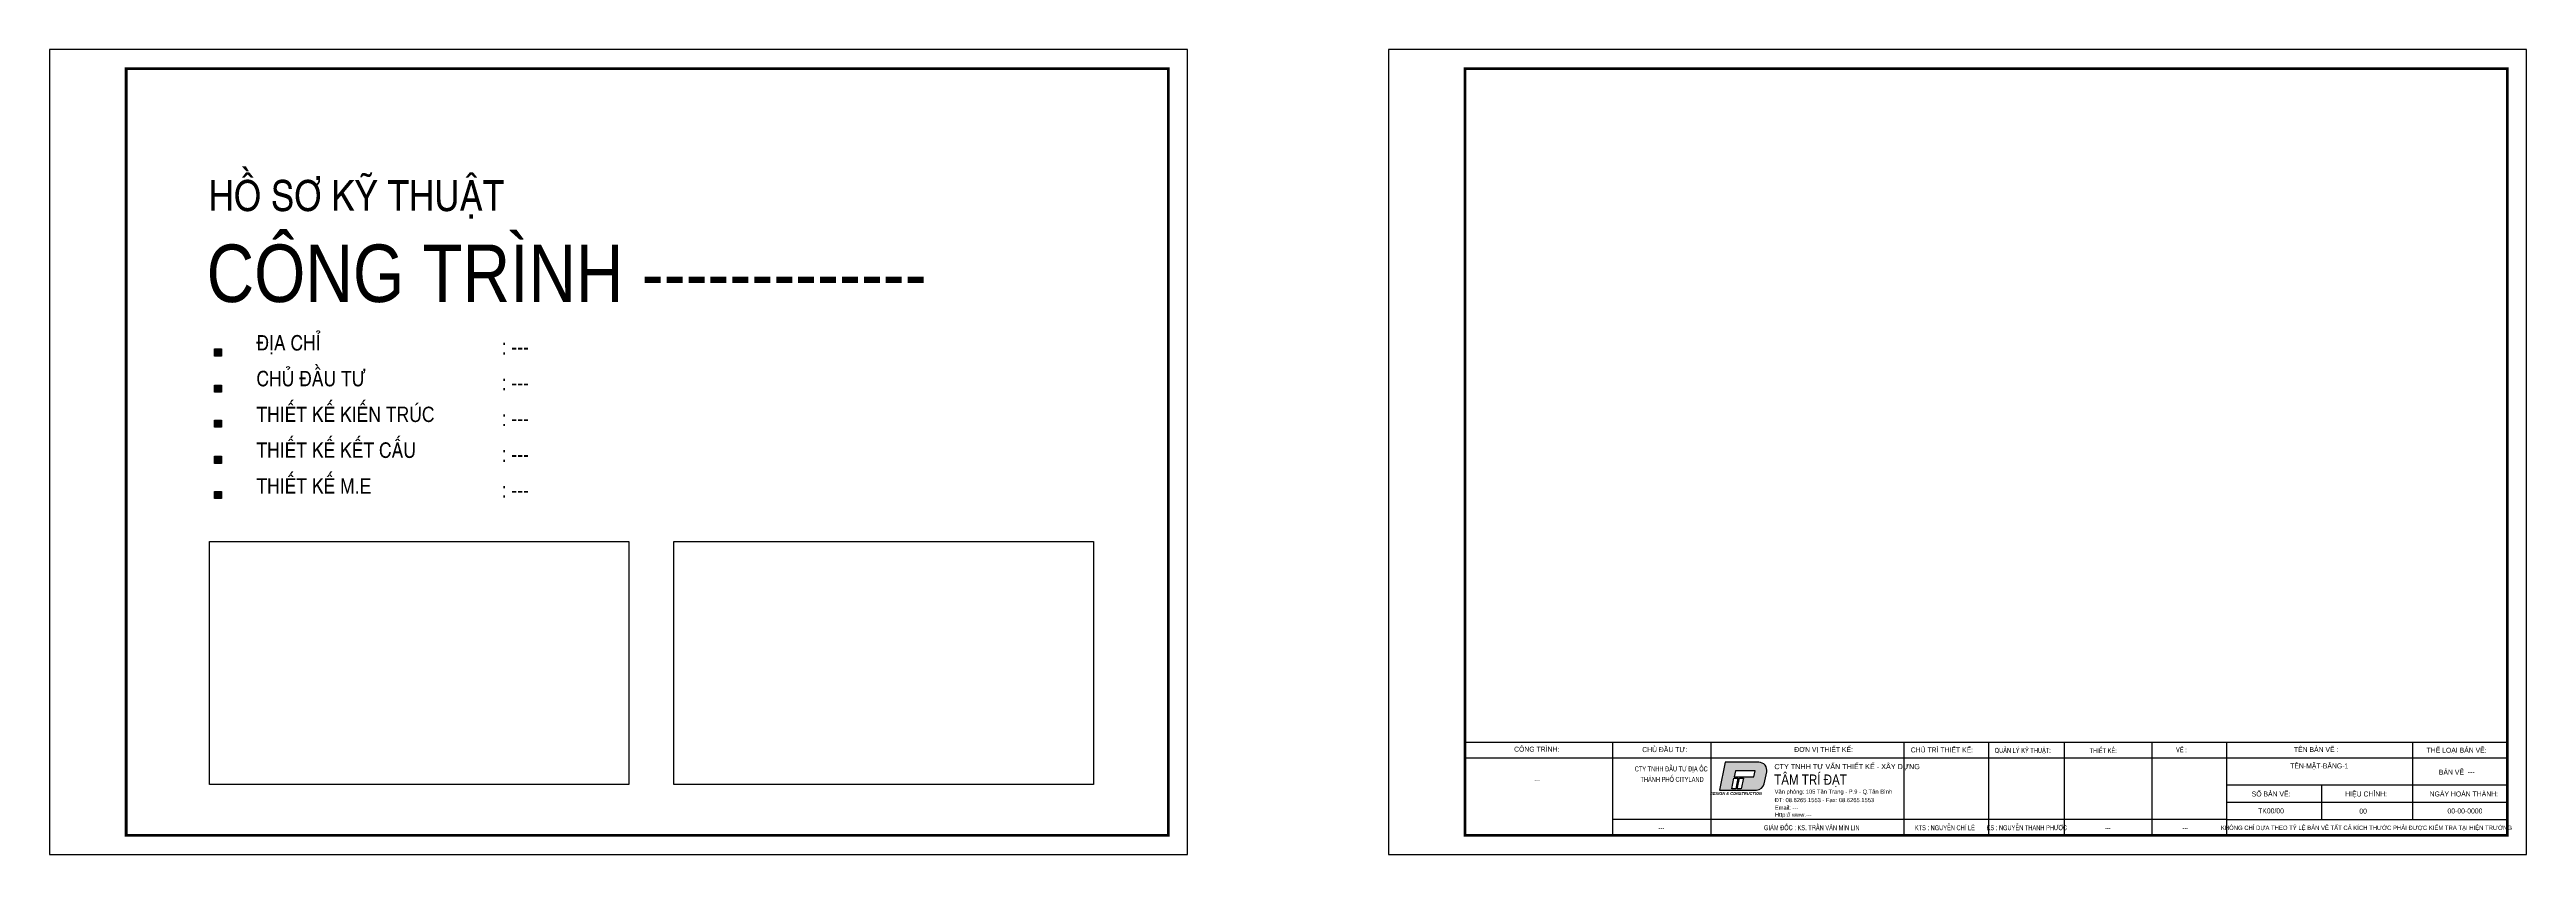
# Model space of a CAD drawing. Header units: inches. Extents: x 9478 to 74124, y 6167 to 27167.
import ezdxf
from ezdxf.enums import TextEntityAlignment as Align

# ---------------------------------------------------------------- set-up
doc = ezdxf.new("R2010")
doc.units = ezdxf.units.IN
doc.header["$MEASUREMENT"] = 0
doc.styles.add('KICHTHUOC', font='VHELVCN0_0.TTF', dxfattribs={"width": 0.8})
doc.styles.add('kt', font='VHELVCN0_0.TTF')
doc.styles.add('VHEL-R', font='VHELVEN0_0.TTF')

msp = doc.modelspace()

# ---------------------------------------------------------------- hatches: boundary and pattern name
h = msp.add_hatch(color=32)
h.paths.add_polyline_path([(54026, 7846, 0.355181), (54229, 8011), (54294, 8322, 0.475817), (54091, 8572), (53213, 8572), (53061, 7846)])
h.paths.add_polyline_path([(53963, 8191), (53447, 8191), (53479, 8347), (53995, 8347)], flags=16)
h.paths.add_polyline_path([(53629, 7880), (53523, 7880), (53581, 8157), (53687, 8157)], flags=16)
h.paths.add_polyline_path([(53488, 7880), (53382, 7880), (53440, 8157), (53545, 8157)], flags=16)

# ---------------------------------------------------------------- linework, layer by layer
at = {"color": 147, "lineweight": 30, "ltscale": 100}
for p, q in [((46424, 9100), (73633, 9097)), ((46424, 6667), (46424, 9100)), ((50273, 9097), (50273, 6648)), ((52833, 9097), (52833, 6648)), ((57873, 9097), (57873, 6648)), ((60081, 9097), (60081, 6667)), ((62062, 9097), (62062, 6667)), ((64350, 9097), (64350, 6667)), ((66298, 9097), (66298, 6667)), ((71150, 9097), (71150, 7082)), ((46416, 8686), (73608, 8684)), ((66298, 7982), (73624, 7982)), ((68773, 7982), (68773, 7082)), ((66298, 7532), (73624, 7532)), ((73624, 6667), (46424, 6667)), ((66298, 7082), (50273, 7082)), ((66298, 7082), (73624, 7082))]:
    msp.add_line(p, q, dxfattribs=at)
for points in [[(9478, 6167), (39178, 6167), (39178, 27167), (9478, 27167)], [(44424, 6167), (74124, 6167), (74124, 27167), (44424, 27167)], [(13782, 19359), (13970, 19359), (13970, 19172), (13782, 19172)], [(13782, 18415), (13970, 18415), (13970, 18228), (13782, 18228)], [(13782, 17500), (13970, 17500), (13970, 17313), (13782, 17313)], [(13782, 16556), (13970, 16556), (13970, 16369), (13782, 16369)], [(13782, 15641), (13970, 15641), (13970, 15453), (13782, 15453)]]:
    msp.add_lwpolyline(points, close=True)
for points in [[(37803, 26667, 0, 0, 0), (37803, 26667, 0, 0, 0), (37803, 26667, 0, 0, 0), (37803, 26667, 70.7, 70.7, 0), (38678, 26667, 70.7, 70.7, 0), (38678, 6667, 70.7, 70.7, 0), (11478, 6667, 70.7, 70.7, 0), (11478, 26667, 70.7, 70.7, 0), (37803, 26667, 70.7, 70.7, 0)], [(72749, 26667, 0, 0, 0), (72749, 26667, 0, 0, 0), (72749, 26667, 0, 0, 0), (72749, 26667, 70.7, 70.7, 0), (73624, 26667, 70.7, 70.7, 0), (73624, 6667, 70.7, 70.7, 0), (46424, 6667, 70.7, 70.7, 0), (46424, 26667, 70.7, 70.7, 0), (72749, 26667, 70.7, 70.7, 0)]]:
    msp.add_lwpolyline(points, format="xyseb")
for points in [[(13650, 14331), (24596, 14331), (24596, 7993), (13650, 7993)], [(25774, 14331), (36721, 14331), (36721, 7993), (25774, 7993)]]:
    msp.add_lwpolyline(points, close=True, dxfattribs=at)
at = {"color": 32}
msp.add_lwpolyline([(53061, 7846), (54026, 7846, 0.355181), (54229, 8011), (54294, 8322, 0.475817), (54091, 8572), (53213, 8572)], format="xyb", close=True, dxfattribs=at)
for points in [[(53440, 8157), (53545, 8157), (53488, 7880), (53382, 7880)], [(53963, 8191), (53995, 8347), (53479, 8347), (53447, 8191)], [(53581, 8157), (53687, 8157), (53629, 7880), (53523, 7880)]]:
    msp.add_lwpolyline(points, close=True, dxfattribs=at)
for points in [[(13782, 19172), (13970, 19172), (13782, 19359), (13970, 19359)], [(13782, 18228), (13970, 18228), (13782, 18415), (13970, 18415)], [(13782, 17313), (13970, 17313), (13782, 17500), (13970, 17500)], [(13782, 16369), (13970, 16369), (13782, 16556), (13970, 16556)], [(13782, 15453), (13970, 15453), (13782, 15641), (13970, 15641)]]:
    msp.add_solid(points)

# ---------------------------------------------------------------- texts
at = {"style": 'kt'}
for s, height, p in [('HOÀ SÔ KYÕ THUAÄT ', 800, (13631, 22960)), ('COÂNG TRÌNH -------------', 1500, (13578, 20580))]:
    msp.add_text(s, height=height, dxfattribs=at).set_placement(p)
at = {"lineweight": -2}
for s, height, style, width, p in [('COÂNG TRÌNH:', 129.96, 'VHEL-R', 0.9, (48292, 8849)), ('CTY TNHH ÑAÀU TÖ ÑÒA OÁC ', 129.96, 'KICHTHUOC', 0.8, (51824, 8334)), ('CHUÛ ÑAÀU TÖ:', 129.96, 'VHEL-R', 0.9, (51632, 8837)), ('ÑÔN VÒ THIEÁT KEÁ:', 129.96, 'VHEL-R', 0.9, (55780, 8841)), ('CHUÛ TRÌ THIEÁT KEÁ:', 129.96, 'VHEL-R', 0.9, (58868, 8829)), ('QUAÛN LYÙ KYÕ THUAÄT:', 129.96, 'KICHTHUOC', 0.8, (60978, 8818)), ('THIEÁT KEÁ:', 129.96, 'KICHTHUOC', 0.8, (63078, 8810)), (' VEÕ :', 130, 'KICHTHUOC', 0.8, (65097, 8831)), ('TEÂN BAÛN VEÕ :', 129.96, 'VHEL-R', 0.9, (68635, 8840)), ('THEÅ LOAÏI BAÛN VEÕ:', 129.96, 'VHEL-R', 0.9, (72301, 8823)), ('BAÛN VEÕ  ---', 129.96, 'VHEL-R', 0.9, (72304, 8249)), ('---', 130, 'KICHTHUOC', 0.8, (48303, 8037)), ('THAØNH PHOÁ CITYLAND', 129.96, 'KICHTHUOC', 0.8, (51824, 8061)), ('SOÁ BAÛN VEÕ:', 129.96, 'VHEL-R', 0.9, (67459, 7680)), ('HIEÄU CHÆNH:', 129.96, 'VHEL-R', 0.9, (69940, 7680)), ('NGAØY HOAØN THAØNH:', 129.96, 'VHEL-R', 0.9, (72490, 7680)), ('---', 130, 'KICHTHUOC', 0.8, (51545, 6800)), ('GIAÙM ÑOÁC : KS. TRAÀN VAÊN MÌN LIN', 129.96, 'KICHTHUOC', 0.8, (55471, 6800)), ('KTS : NGUYEÃN CHÍ LEÂ', 129.96, 'KICHTHUOC', 0.8, (58944, 6800)), ('KS : NGUYEÃN THANH PHÖÔÙC', 129.96, 'KICHTHUOC', 0.8, (61083, 6800)), ('---', 130, 'KICHTHUOC', 0.8, (63198, 6800)), ('---', 130, 'KICHTHUOC', 0.8, (65218, 6800)), ('KHOÂNG CHÆ DÖÏA THEO TYÛ LEÄ BAÛN VEÕ TAÁT CAÛ KÍCH THÖÔÙC PHAÛI ÑÖÔÏC KIEÅM TRA TAÏI HIEÄN TRÖÔØNG', 112.5, 'VHEL-R', 0.9, (69948, 6806))]:
    msp.add_text(s, height=height, rotation=0.00037, dxfattribs=dict(at, style=style, width=width)).set_placement(p, align=Align.CENTER)
at = {"lineweight": -2, "style": 'VHEL-R', "width": 0.8}
for s, height, p in [('CTY TNHH TÖ VAÁN THIEÁT KEÁ - XAÂY DÖÏNG', 135, (54495, 8393)), ('TAÂM TRÍ ÑAÏT', 270, (54491, 7984)), ('Vaên phoøng: 105 Taân Trang - P.9 - Q.Taân Bình', 108, (54502, 7752)), ('ÑT: 08.6265.1553 - Fax: 08.6265.1553', 108, (54502, 7532)), ('Email: ---', 108, (54506, 7334)), ('Http:// www.---', 108, (54507, 7150))]:
    msp.add_text(s, height=height, rotation=0.00037, dxfattribs=at).set_placement(p)
at = {"char_height": 400, "attachment_point": 1, "line_spacing_factor": 0.7, "style": 'kt'}
for s, insert in [('ÑÒA CHÆ\\P\\PCHUÛ ÑAÀU TÖ\\P\\PTHIEÁT KEÁ KIEÁN TRUÙC\\P\\PTHIEÁT KEÁ KEÁT CAÁU\\P\\PTHIEÁT KEÁ M.E', (14878, 19717)), (': ---\\P\\P: ---\\P\\P: ---\\P\\P: ---\\P\\P: ---', (21277, 19609))]:
    msp.add_mtext(s, dxfattribs=dict(at, insert=insert))
at = {"color": 32, "insert": (54168, 7795), "char_height": 74.89, "attachment_point": 3, "style": 'kt'}
msp.add_mtext('{\\fVNI-Helve-Condense|b1|i1|c0|p2;DESIGN & CONSTRUCTION}', dxfattribs=at)
at = {"lineweight": -2, "style": 'VHEL-R', "width": 0.9}
for tag, p, s in [('TEÂN-MAËT-BAÈNG-1', (67957, 8412), 'TEÂN-MAËT-BAÈNG-1'), ('TK00/00', (67120, 7239), 'THU-TU-BAN-VE'), ('00', (69762, 7233), 'LAN-HIEU-CHINH'), ('00-00-0000', (72062, 7237), 'NGAY-HOAN-THANH')]:
    msp.add_attdef(tag, p, s, height=129.96, rotation=0.00037, dxfattribs=at)

doc.saveas('drawing.dxf')
